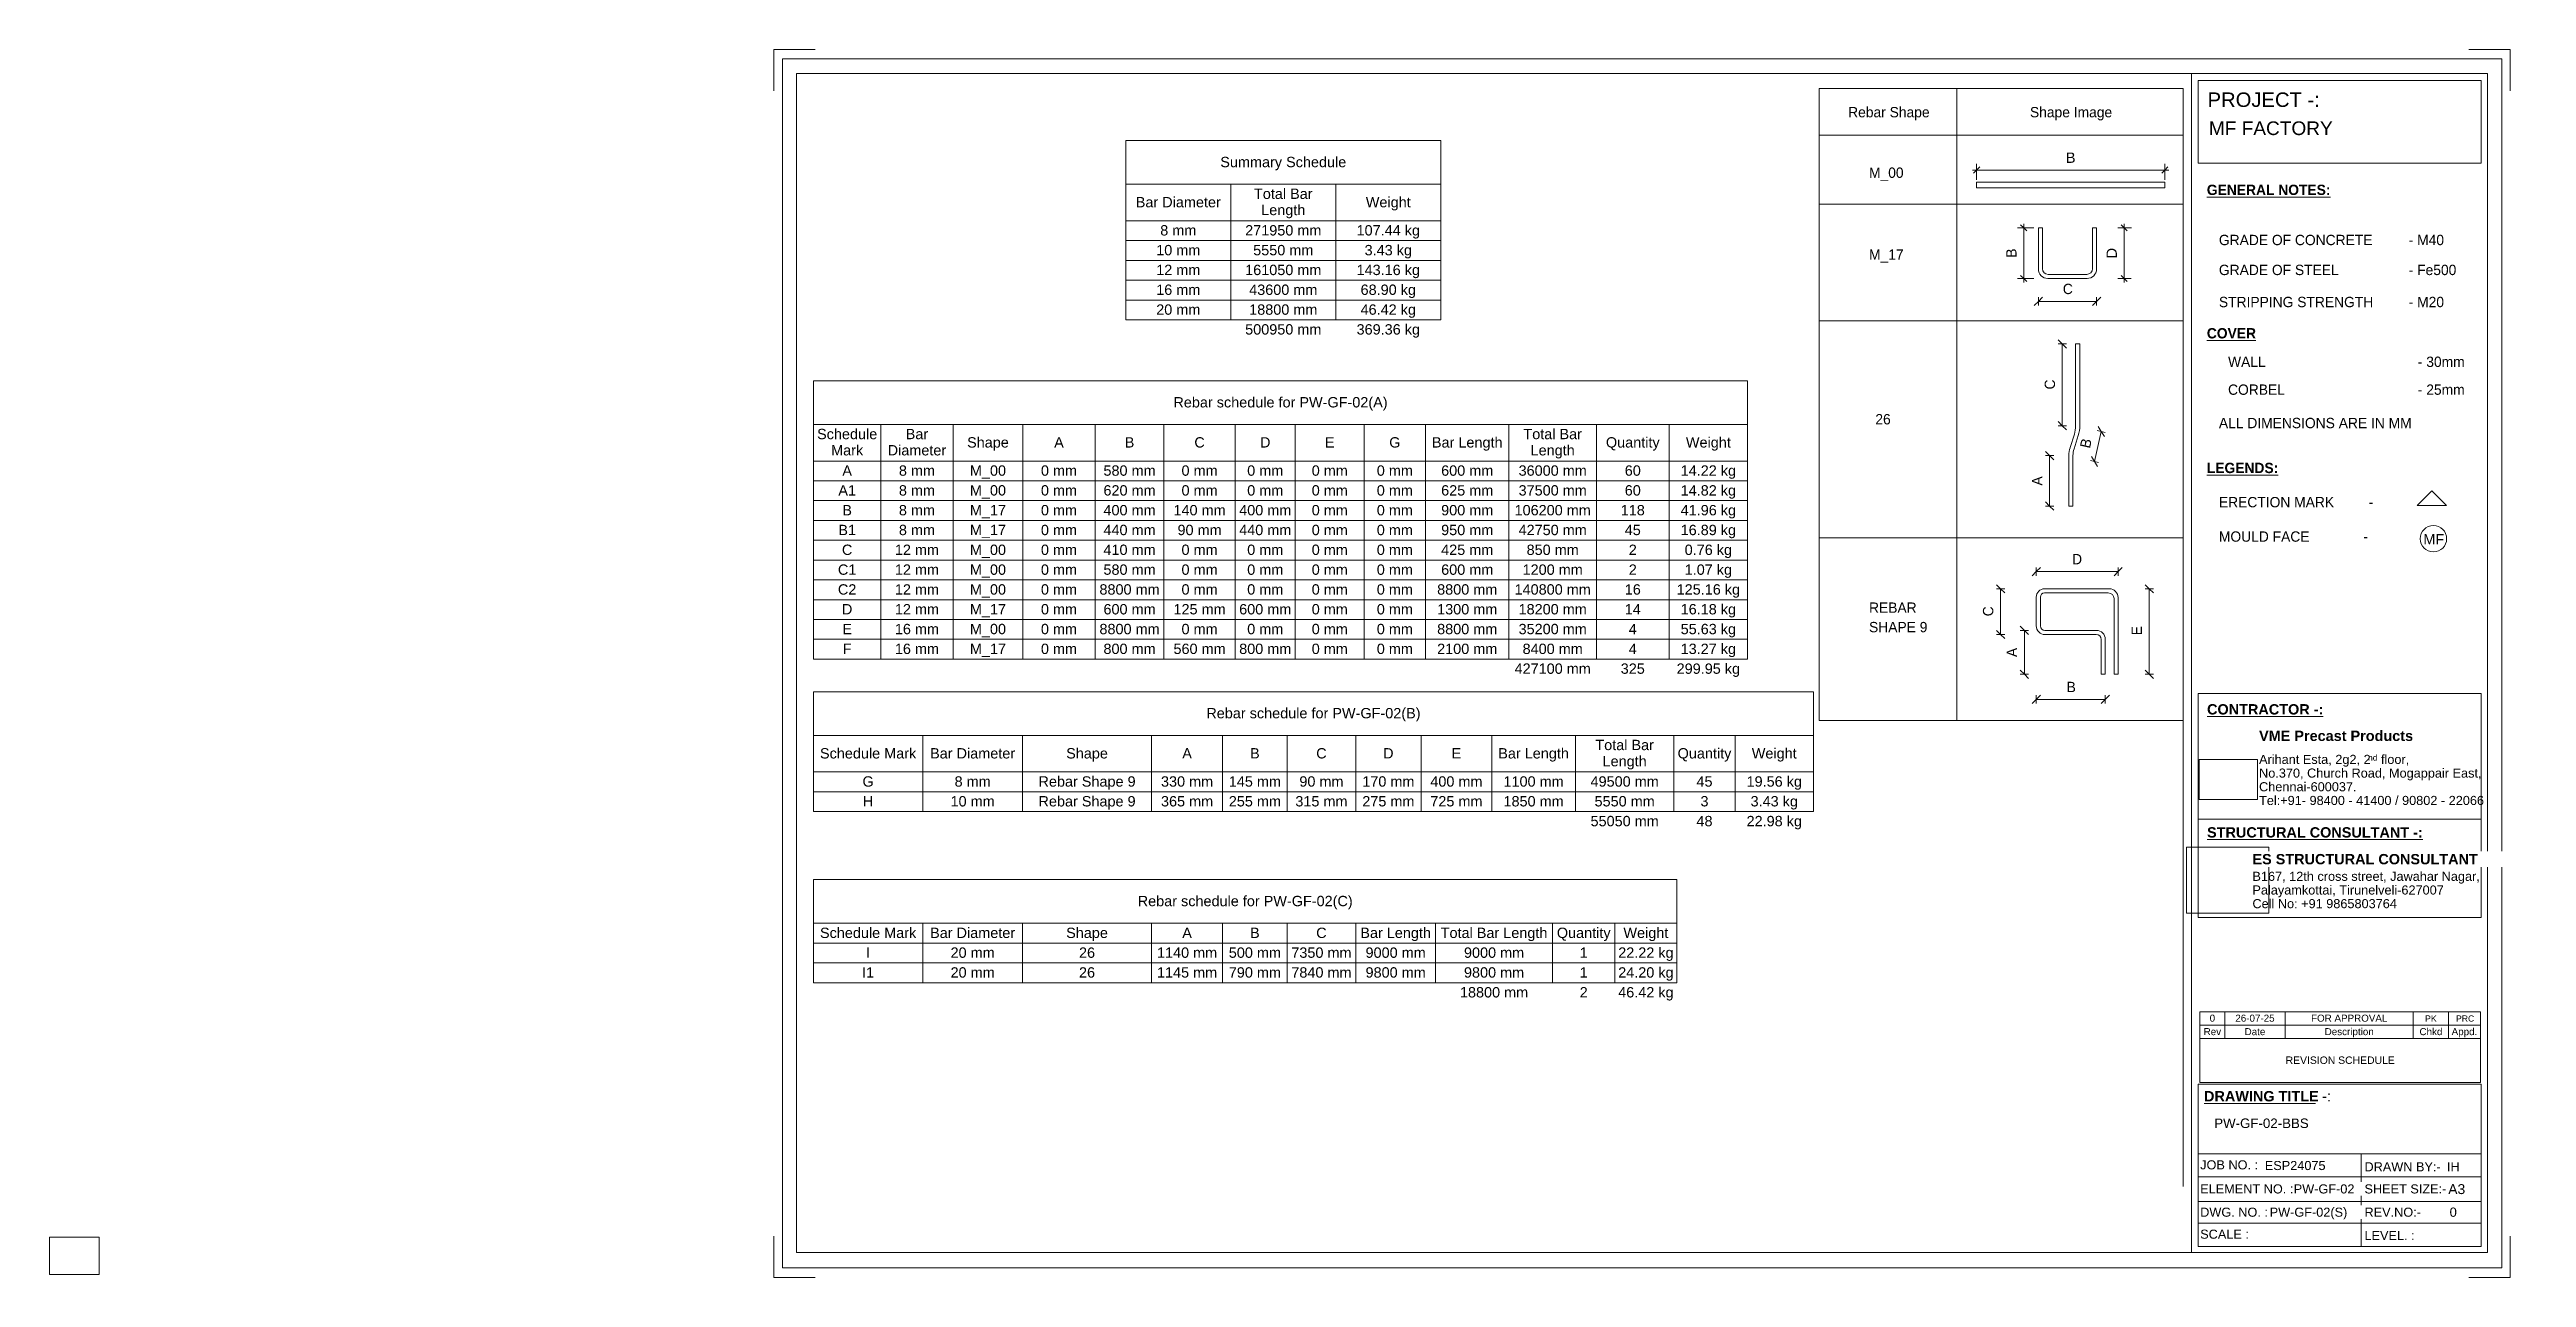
# Paper-space layout 'Layout1' of a CAD drawing. Header units: millimetres. Extents: x 0 to 599, y -1 to 296.
import ezdxf

# ---------------------------------------------------------------- set-up
doc = ezdxf.new("R2010")
doc.units = ezdxf.units.MM
for name, color, linetype, lineweight in [('A-ANNO-DIMS', 211, 'Continuous', 9), ('A-ANNO-DIMS-1', 211, 'Continuous', 9), ('A-DETL-MBND', 5, 'Continuous', 18), ('A-DETL-THIN', 151, 'Continuous', 18), ('G-ANNO-SCHD', 231, 'Continuous', 9), ('G-ANNO-TEXT', 231, 'Continuous', 9), ('G-ANNO-TTLB', 6, 'Continuous', 9), ('G-ANNO-TTLB-MEDM', 33, 'Continuous', 9), ('G-ANNO-TTLB-THIN', 151, 'Continuous', 9)]:
    doc.layers.add(name, color=color, linetype=linetype, lineweight=lineweight)
doc.styles.add('Arial', font='arial.ttf', dxfattribs={"height": 3.5})
doc.styles.add('Arial_1', font='arial.ttf', dxfattribs={"height": 2.2})
doc.styles.add('Arial_10', font='arial.ttf', dxfattribs={"height": 1.7})
doc.styles.add('Arial_2', font='arial.ttf', dxfattribs={"height": 2.4})
doc.styles.add('Arial_3', font='arial.ttf', dxfattribs={"height": 2.5})
doc.styles.add('Arial_4', font='arial.ttf', dxfattribs={"height": 1.42976})
doc.styles.add('Arial_5', font='arial.ttf', dxfattribs={"height": 2.25})
doc.styles.add('Arial_6', font='arial.ttf', dxfattribs={"height": 3.3})
doc.styles.add('Arial_7', font='arial.ttf', dxfattribs={"height": 2.3})
doc.styles.add('Arial_8', font='arial.ttf', dxfattribs={"height": 1.5})
doc.styles.add('Arial_9', font='arial.ttf', dxfattribs={"height": 1.8})
doc.styles.add('Arial_B', font='arialbd.ttf', dxfattribs={"height": 2.5})
doc.styles.add('Nirmala UI Semilight', font='NirmalaS.ttf', dxfattribs={"height": 2.5})
doc.styles.add('Nirmala UI Semilight_B', font='', dxfattribs={"height": 2.5})
doc.styles.get('Nirmala UI Semilight_B').set_extended_font_data('Nirmala UI Semilight', bold=True)
doc.dimstyles.new('Arrow_Filled_-_2_5_NI_UI', dxfattribs={"dimscale": 304.8, "dimtxt": 2.61841, "dimasz": 0.006562, "dimexe": 0.003281, "dimexo": 0.0625, "dimgap": 0.003281, "dimtad": 1, "dimdec": 0, "dimzin": 0, "dimdsep": 46, "dimtxsty": 'Nirmala UI Semilight', "dimblk1": 'OBLIQUE', "dimblk2": 'OBLIQUE', "dimsah": 1, "dimcen": 0.09, "dimazin": 0, "dimtfac": 1, "dimtdec": 4, "dimtix": 1, "dimtmove": 0, "dimatfit": 3, "dimfxl": 0.003281, "dimfxlon": 1, "dimtvp": 1, "dimtolj": 1, "dimtzin": 0, "dimarcsym": 2})
doc.dimstyles.new('Diagonal_-_2_5mm_Arial', dxfattribs={"dimscale": 304.8, "dimtxt": 2.550648, "dimasz": 0.004921, "dimexe": 0.004921, "dimexo": 0.0625, "dimgap": 0.003281, "dimtad": 1, "dimdec": 0, "dimzin": 0, "dimdsep": 46, "dimtxsty": 'Arial_3', "dimblk1": 'OBLIQUE', "dimblk2": 'OBLIQUE', "dimsah": 1, "dimcen": 0.09, "dimdle": 0.003281, "dimazin": 0, "dimtfac": 1, "dimtdec": 4, "dimtix": 1, "dimtmove": 0, "dimatfit": 3, "dimfxl": 0.007874, "dimfxlon": 1, "dimtvp": 1, "dimtolj": 1, "dimtzin": 0, "dimarcsym": 2})
doc.dimstyles.new('Diagonal_-_2_5mm_Arial_2', dxfattribs={"dimscale": 304.8, "dimtxt": 2.550648, "dimasz": 0.004921, "dimexe": 0.004921, "dimexo": 0.004921, "dimgap": 0.003281, "dimtad": 1, "dimdec": 0, "dimzin": 0, "dimdsep": 46, "dimtxsty": 'Arial_3', "dimblk1": 'OBLIQUE', "dimblk2": 'OBLIQUE', "dimsah": 1, "dimcen": 0.09, "dimdle": 0.003281, "dimazin": 0, "dimtfac": 1, "dimtdec": 4, "dimtix": 1, "dimtmove": 0, "dimatfit": 3, "dimfxl": 1, "dimtvp": 1, "dimtfill": 1, "dimtolj": 1, "dimtzin": 0, "dimarcsym": 2})
picture_1 = doc.add_image_def('image1.jpg', size_in_pixel=(996, 686))
picture_2 = doc.add_image_def('image2.jpg', size_in_pixel=(1600, 1280))

# ---------------------------------------------------------------- blocks, each defined once
blk = doc.blocks.new('ES-Landscape-A3 - ES-Landscape-A3-502445-PW-GF-02-BBS')
at = {"layer": 'G-ANNO-TTLB'}
for p, q in [((175.24, 296.27), (185.24, 296.27)), ((175.24, 296.27), (175.24, 286.27)), ((595.24, 296.27), (585.24, 296.27)), ((595.24, 296.27), (595.24, 286.27)), ((519.77, 140.54), (588.2, 140.54)), ((519.77, 86.33), (519.77, 140.54)), ((588.2, 86.33), (588.2, 140.54)), ((519.77, 110.14), (588.2, 110.14)), ((519.77, 6.78), (519.77, 46.03)), ((588.2, 6.78), (588.2, 46.03)), ((559.23, 29.2), (559.23, 6.78)), ((175.24, -0.73), (175.24, 9.27)), ((595.24, -0.73), (595.24, 9.27)), ((175.24, -0.73), (185.24, -0.73)), ((595.24, -0.73), (585.24, -0.73))]:
    blk.add_line(p, q, dxfattribs=at)
at = {"layer": 'G-ANNO-TTLB-MEDM'}
for p, q in [((180.73, 290.44), (180.73, 5.31)), ((180.73, 290.44), (589.79, 290.44)), ((518.17, 290.44), (518.17, 5.31)), ((519.77, 268.77), (519.77, 288.77)), ((519.77, 288.77), (588.2, 288.77)), ((588.2, 288.77), (588.2, 268.77)), ((589.79, 290.44), (589.79, 5.31)), ((588.2, 268.77), (519.77, 268.77)), ((519.77, 86.33), (588.2, 86.33)), ((519.77, 6.78), (588.2, 6.78)), ((180.73, 5.31), (589.79, 5.31))]:
    blk.add_line(p, q, dxfattribs=at)
at = {"layer": 'G-ANNO-TTLB-THIN'}
for p, q in [((177.29, 294.03), (177.29, 1.56)), ((593.23, 294.03), (177.29, 294.03)), ((593.23, 1.56), (593.23, 294.03)), ((519.77, 46.03), (588.2, 46.03)), ((519.77, 29.2), (588.2, 29.2)), ((519.77, 23.64), (588.2, 23.64)), ((519.77, 17.68), (588.2, 17.68)), ((519.77, 12.43), (588.2, 12.43)), ((177.29, 1.56), (593.23, 1.56))]:
    blk.add_line(p, q, dxfattribs=at)
at = {"layer": 'G-ANNO-TTLB', "char_height": 2.2, "attachment_point": 1, "style": 'Arial_1'}
for s, insert, width in [('No.370, Church Road, Mogappair East,', (534.5, 122.37), 63.4135), ('Tel:+91- 98400 - 41400 / 90802 - 22066 ', (534.5, 115.75), 65.2574), ('Chennai-600037.', (534.5, 119.06), 27.6582), ('Cell No: +91 9865803764', (532.9, 90.79), 41.0464), ('Palayamkottai, Tirunelveli-627007', (532.9, 94.09), 54.4346), ('JOB NO. :', (520.26, 27.61), 16.5949), ('DRAWN BY:-', (560, 27.14), 21.7257), ('ELEMENT NO. :', (520.26, 21.79), 26.5359), ('SHEET SIZE:-', (560, 21.79), 23.2489), ('DWG. NO. :', (520.26, 16.16), 19.481), ('REV.NO:-', (560, 16.16), 16.0338), ('SCALE :', (520.26, 10.84), 13.8692), ('LEVEL. :', (560, 10.53), 14.3502)]:
    blk.add_mtext(s, dxfattribs=dict(at, insert=insert, width=width))
at = {"layer": 'G-ANNO-TTLB'}
image = blk.add_image(picture_1, insert=(520, 114.84), size_in_units=(14.11, 9.72), dxfattribs=at)
image.dxf.flags = 7
image = blk.add_image(picture_2, insert=(516.95, 87.39), size_in_units=(19.92, 15.93), dxfattribs=at)
image.dxf.flags = 7
at = {"layer": 'G-ANNO-TTLB', "attachment_point": 1, "bg_fill": 3, "box_fill_scale": 1.25, "bg_fill_color": 256, "bg_fill_true_color": 13158600, "bg_fill_transparency": 0}
for s, insert, char_height, width, style in [('PROJECT -:', (522.05, 285.89), 3.5, 33.3502, 'Arial'), ('\\LCONTRACTOR -:', (521.92, 137.94), 2.5, 33.9114, 'Arial_B'), ('\\LSTRUCTURAL CONSULTANT -:', (521.92, 108.18), 2.5, 62.8523, 'Arial_B'), ('\\LDRAWING TITLE', (521.19, 44.36), 2.5, 33.4304, 'Arial_B'), ('A3', (580.27, 21.84), 2.4, 4.9705, 'Arial_2')]:
    blk.add_mtext(s, dxfattribs=dict(at, insert=insert, char_height=char_height, width=width, style=style))
at = {"layer": 'G-ANNO-TTLB', "char_height": 2.5, "attachment_point": 1, "style": 'Arial_B', "bg_fill": 3, "box_fill_scale": 1.25, "bg_fill_color": 256, "bg_fill_true_color": 13158600, "bg_fill_transparency": 0}
for s, insert, width in [('VME Precast Products', (534.5, 131.53), 45.135), ('ES STRUCTURAL CONSULTANT', (532.9, 101.7), 65.6582), ('\\fArial|b1|i0|c0|p34|; ', (548.78, 44.36), 1.2025)]:
    blk.add_mtext(s, dxfattribs=dict(at, insert=insert, width=width))
at = {"layer": 'G-ANNO-TTLB', "attachment_point": 1}
for s, insert, char_height, width, style in [('Arihant Esta, 2g2, 2', (534.5, 125.68), 2.2, 31.9873, 'Arial_1'), ('nd', (560.89, 125.72), 1.43, 2.7257, 'Arial_4'), (' floor,', (563.14, 125.68), 2.2, 9.1392, 'Arial_1'), ('B167, 12th cross street, Jawahar Nagar,', (532.9, 97.4), 2.2, 65.1772, 'Arial_1')]:
    blk.add_mtext(s, dxfattribs=dict(at, insert=insert, char_height=char_height, width=width, style=style))
at = {"layer": 'G-ANNO-TTLB', "insert": (549.77, 44.36), "char_height": 2.5, "width": 2.6456, "attachment_point": 1, "style": 'Arial_3', "bg_fill": 3, "box_fill_scale": 1.25, "bg_fill_color": 256, "bg_fill_true_color": 13158600, "bg_fill_transparency": 0}
blk.add_mtext('-:', dxfattribs=at)
blk = doc.blocks.new('DIMBLOCK1-PW-GF-02-BBS')
at = {"layer": 'A-ANNO-DIMS-1'}
for p, q in [((465.18, 267.13), (512.7, 267.13)), ((466.18, 267.13), (466.18, 268.63)), ((466.18, 267.13), (466.18, 264.73)), ((511.7, 267.13), (511.7, 268.63)), ((511.7, 267.13), (511.7, 264.73))]:
    blk.add_line(p, q, dxfattribs=at)
at = {"layer": 'A-ANNO-DIMS-1', "lineweight": 35}
for p, q in [((466.18, 267.13), (465.43, 266.38)), ((466.18, 267.13), (466.93, 267.88)), ((511.7, 267.13), (510.95, 266.38)), ((511.7, 267.13), (512.45, 267.88))]:
    blk.add_line(p, q, dxfattribs=at)
at = {"layer": 'A-ANNO-DIMS-1', "color": 0, "insert": (487.78, 271.37), "char_height": 2.5, "width": 2.7782, "attachment_point": 1, "line_spacing_factor": 0.941778, "style": 'Arial_3'}
blk.add_mtext('B', dxfattribs=at)
blk = doc.blocks.new('_Oblique')
at = {"color": 0, "linetype": 'ByBlock', "lineweight": -2}
blk.add_line((-0.5, -0.5), (0.5, 0.5), dxfattribs=at)
blk = doc.blocks.new('DIMBLOCK2-PW-GF-02-BBS')
at = {"layer": 'A-ANNO-DIMS-1'}
for p, q in [((477.58, 253.14), (476.08, 253.14)), ((477.58, 239.89), (477.58, 254.14)), ((477.58, 253.14), (479.98, 253.14)), ((477.58, 240.89), (476.08, 240.89)), ((477.58, 240.89), (479.98, 240.89))]:
    blk.add_line(p, q, dxfattribs=at)
at = {"layer": 'A-ANNO-DIMS-1', "lineweight": 35}
for p, q in [((477.58, 253.14), (476.83, 253.89)), ((477.58, 253.14), (478.33, 252.39)), ((477.58, 240.89), (476.83, 241.64)), ((477.58, 240.89), (478.33, 240.14))]:
    blk.add_line(p, q, dxfattribs=at)
at = {"layer": 'A-ANNO-DIMS-1', "color": 0, "insert": (473.34, 245.85), "char_height": 2.5, "width": 2.7782, "attachment_point": 1, "rotation": 90, "line_spacing_factor": 0.941778, "style": 'Arial_3'}
blk.add_mtext('B', dxfattribs=at)
blk = doc.blocks.new('DIMBLOCK3-PW-GF-02-BBS')
at = {"layer": 'A-ANNO-DIMS-1'}
for p, q in [((501.86, 253.14), (500.36, 253.14)), ((501.86, 254.14), (501.86, 239.89)), ((501.86, 253.14), (503.67, 253.14)), ((501.86, 240.89), (500.36, 240.89)), ((501.86, 240.89), (503.55, 240.89))]:
    blk.add_line(p, q, dxfattribs=at)
at = {"layer": 'A-ANNO-DIMS-1', "lineweight": 35}
for p, q in [((501.86, 253.14), (501.11, 253.89)), ((501.86, 253.14), (502.61, 252.39)), ((501.86, 240.89), (501.11, 241.64)), ((501.86, 240.89), (502.61, 240.14))]:
    blk.add_line(p, q, dxfattribs=at)
at = {"layer": 'A-ANNO-DIMS-1', "color": 0, "insert": (497.61, 245.76), "char_height": 2.5, "width": 3.0137, "attachment_point": 1, "rotation": 90, "line_spacing_factor": 0.941778, "style": 'Arial_3', "bg_fill": 3, "box_fill_scale": 1.25, "bg_fill_color": 256, "bg_fill_true_color": 13158600, "bg_fill_transparency": 0}
blk.add_mtext('D', dxfattribs=at)
blk = doc.blocks.new('DIMBLOCK4-PW-GF-02-BBS')
at = {"layer": 'A-ANNO-DIMS-1'}
for p, q in [((483.82, 198.05), (482.82, 199.05)), ((483.82, 198.05), (482.82, 198.05)), ((483.82, 185.84), (483.82, 198.05)), ((483.82, 198.05), (484.82, 197.05)), ((483.82, 198.05), (484.82, 198.05)), ((483.82, 185.84), (482.82, 186.84)), ((483.82, 185.84), (482.82, 185.84)), ((483.82, 185.84), (484.82, 184.84)), ((483.82, 185.84), (484.82, 185.84))]:
    blk.add_line(p, q, dxfattribs=at)
at = {"layer": 'A-ANNO-DIMS-1', "color": 0, "insert": (479.56, 190.81), "char_height": 2.5, "width": 2.7422, "attachment_point": 1, "rotation": 90, "line_spacing_factor": 1.142579, "style": 'Nirmala UI Semilight'}
blk.add_mtext('A', dxfattribs=at)
blk = doc.blocks.new('DIMBLOCK5-PW-GF-02-BBS')
at = {"layer": 'A-ANNO-DIMS-1'}
for p, q in [((494.69, 196.65), (496.33, 203.87)), ((496.33, 203.87), (495.35, 204.09)), ((496.33, 203.87), (495.58, 205.06)), ((496.33, 203.87), (497.08, 202.67)), ((496.33, 203.87), (497.31, 203.65)), ((494.69, 196.65), (493.94, 197.84)), ((494.69, 196.65), (493.72, 196.87)), ((494.69, 196.65), (495.45, 195.45)), ((494.69, 196.65), (495.67, 196.43))]:
    blk.add_line(p, q, dxfattribs=at)
at = {"layer": 'A-ANNO-DIMS-1', "color": 0, "insert": (491.13, 200.22), "char_height": 2.5, "width": 2.3994, "attachment_point": 1, "rotation": 77.23618, "line_spacing_factor": 1.142579, "style": 'Nirmala UI Semilight'}
blk.add_mtext('B', dxfattribs=at)
blk = doc.blocks.new('DIMBLOCK6-PW-GF-02-BBS')
at = {"layer": 'A-ANNO-DIMS-1'}
for p, q in [((486.9, 225.06), (485.9, 226.06)), ((486.9, 225.06), (485.9, 225.06)), ((486.9, 205.27), (486.9, 225.06)), ((486.9, 225.06), (487.9, 224.06)), ((486.9, 225.06), (487.9, 225.06)), ((486.9, 205.27), (485.9, 206.27)), ((486.9, 205.27), (485.9, 205.27)), ((486.9, 205.27), (487.9, 204.27)), ((486.9, 205.27), (487.9, 205.27))]:
    blk.add_line(p, q, dxfattribs=at)
at = {"layer": 'A-ANNO-DIMS-1', "color": 0, "insert": (482.64, 214.05), "char_height": 2.5, "width": 2.6851, "attachment_point": 1, "rotation": 90, "line_spacing_factor": 1.142579, "style": 'Nirmala UI Semilight'}
blk.add_mtext('C', dxfattribs=at)
blk = doc.blocks.new('DIMBLOCK7-PW-GF-02-BBS')
at = {"layer": 'A-ANNO-DIMS-1'}
for p, q in [((481.11, 235.36), (480.11, 234.36)), ((481.11, 235.36), (482.11, 236.36)), ((481.11, 235.36), (481.11, 236.36)), ((481.11, 235.36), (495.2, 235.36)), ((481.11, 235.36), (481.11, 234.36)), ((495.2, 235.36), (494.2, 234.36)), ((495.2, 235.36), (496.2, 236.36)), ((495.2, 235.36), (495.2, 236.36)), ((495.2, 235.36), (495.2, 234.36))]:
    blk.add_line(p, q, dxfattribs=at)
at = {"layer": 'A-ANNO-DIMS-1', "color": 0, "insert": (487.03, 239.62), "char_height": 2.5, "width": 2.6851, "attachment_point": 1, "line_spacing_factor": 1.142579, "style": 'Nirmala UI Semilight'}
blk.add_mtext('C', dxfattribs=at)
blk = doc.blocks.new('DIMBLOCK8-PW-GF-02-BBS')
at = {"layer": 'A-ANNO-DIMS-1'}
for p, q in [((480.6, 139.08), (479.6, 138.08)), ((480.6, 139.08), (481.6, 140.08)), ((480.6, 139.08), (480.6, 140.08)), ((480.6, 139.08), (497.29, 139.08)), ((480.6, 139.08), (480.6, 138.08)), ((497.29, 139.08), (496.29, 138.08)), ((497.29, 139.08), (498.29, 140.08)), ((497.29, 139.08), (497.29, 140.08)), ((497.29, 139.08), (497.29, 138.08))]:
    blk.add_line(p, q, dxfattribs=at)
at = {"layer": 'A-ANNO-DIMS-1', "color": 0, "insert": (487.95, 143.34), "char_height": 2.5, "width": 2.3994, "attachment_point": 1, "line_spacing_factor": 1.142579, "style": 'Nirmala UI Semilight'}
blk.add_mtext('B', dxfattribs=at)
blk = doc.blocks.new('DIMBLOCK9-PW-GF-02-BBS')
at = {"layer": 'A-ANNO-DIMS-1'}
for p, q in [((477.74, 155.78), (476.74, 156.78)), ((477.74, 155.78), (476.74, 155.78)), ((477.74, 145.16), (477.74, 155.78)), ((477.74, 155.78), (478.74, 154.78)), ((477.74, 155.78), (478.74, 155.78)), ((477.74, 145.16), (476.74, 146.16)), ((477.74, 145.16), (476.74, 145.16)), ((477.74, 145.16), (478.74, 144.16)), ((477.74, 145.16), (478.74, 145.16))]:
    blk.add_line(p, q, dxfattribs=at)
at = {"layer": 'A-ANNO-DIMS-1', "color": 0, "insert": (473.47, 149.33), "char_height": 2.5, "width": 2.7422, "attachment_point": 1, "rotation": 90, "line_spacing_factor": 1.142579, "style": 'Nirmala UI Semilight'}
blk.add_mtext('A', dxfattribs=at)
blk = doc.blocks.new('DIMBLOCK10-PW-GF-02-BBS')
at = {"layer": 'A-ANNO-DIMS-1'}
for p, q in [((471.98, 165.84), (470.98, 166.84)), ((471.98, 165.84), (470.98, 165.84)), ((471.98, 154.78), (471.98, 165.84)), ((471.98, 165.84), (472.98, 164.84)), ((471.98, 165.84), (472.98, 165.84)), ((471.98, 154.78), (470.98, 155.78)), ((471.98, 154.78), (470.98, 154.78)), ((471.98, 154.78), (472.98, 153.78)), ((471.98, 154.78), (472.98, 154.78))]:
    blk.add_line(p, q, dxfattribs=at)
at = {"layer": 'A-ANNO-DIMS-1', "color": 0, "insert": (467.71, 159.19), "char_height": 2.5, "width": 2.6851, "attachment_point": 1, "rotation": 90, "line_spacing_factor": 1.142579, "style": 'Nirmala UI Semilight'}
blk.add_mtext('C', dxfattribs=at)
blk = doc.blocks.new('DIMBLOCK11-PW-GF-02-BBS')
at = {"layer": 'A-ANNO-DIMS-1'}
for p, q in [((480.6, 170), (479.6, 169)), ((480.6, 170), (481.6, 171)), ((480.6, 170), (480.6, 171)), ((480.6, 170), (500.41, 170)), ((480.6, 170), (480.6, 169)), ((500.41, 170), (499.41, 169)), ((500.41, 170), (501.41, 171)), ((500.41, 170), (500.41, 171)), ((500.41, 170), (500.41, 169))]:
    blk.add_line(p, q, dxfattribs=at)
at = {"layer": 'A-ANNO-DIMS-1', "color": 0, "insert": (489.27, 174.26), "char_height": 2.5, "width": 2.9707, "attachment_point": 1, "line_spacing_factor": 1.142579, "style": 'Nirmala UI Semilight'}
blk.add_mtext('D', dxfattribs=at)
blk = doc.blocks.new('DIMBLOCK12-PW-GF-02-BBS')
at = {"layer": 'A-ANNO-DIMS-1'}
for p, q in [((507.93, 165.84), (506.93, 166.84)), ((507.93, 165.84), (506.93, 165.84)), ((507.93, 145.16), (507.93, 165.84)), ((507.93, 165.84), (508.93, 164.84)), ((507.93, 165.84), (508.93, 165.84)), ((507.93, 145.16), (506.93, 146.16)), ((507.93, 145.16), (506.93, 145.16)), ((507.93, 145.16), (508.93, 144.16)), ((507.93, 145.16), (508.93, 145.16))]:
    blk.add_line(p, q, dxfattribs=at)
at = {"layer": 'A-ANNO-DIMS-1', "color": 0, "insert": (503.67, 154.6), "char_height": 2.5, "width": 2.1709, "attachment_point": 1, "rotation": 90, "line_spacing_factor": 1.142579, "style": 'Nirmala UI Semilight'}
blk.add_mtext('E', dxfattribs=at)

psp = doc.layouts.get("Layout1")

# ---------------------------------------------------------------- linework, layer by layer
at = {"layer": 'A-DETL-MBND'}
for p, q in [((428.05, 275.56), (516.15, 275.56)), ((466.18, 264.16), (511.7, 264.16)), ((466.18, 264.16), (466.18, 262.86)), ((511.7, 264.16), (511.7, 262.86)), ((466.18, 262.86), (511.7, 262.86))]:
    psp.add_line(p, q, dxfattribs=at)
at = {"layer": 'A-DETL-THIN'}
for p, q in [((428.05, 286.89), (516.15, 286.89)), ((428.05, 286.89), (428.05, 133.97)), ((461.35, 286.89), (461.35, 133.97)), ((516.15, 286.89), (516.15, 21.31)), ((428.05, 258.91), (516.15, 258.91)), ((481.11, 243.2), (481.11, 253.14)), ((481.11, 253.14), (482.11, 253.14)), ((482.11, 253.14), (482.11, 243.26)), ((494.2, 253.14), (494.2, 243.26)), ((495.2, 253.14), (494.2, 253.14)), ((495.2, 243.2), (495.2, 253.14)), ((492.88, 240.89), (483.42, 240.89)), ((483.48, 241.89), (492.82, 241.89)), ((428.05, 230.64), (516.15, 230.64)), ((490.13, 205.27), (490.13, 225.06)), ((490.13, 225.06), (491.13, 225.06)), ((491.13, 225.06), (491.13, 205.27)), ((488.49, 185.84), (488.49, 198.05)), ((488.79, 199.98), (489.82, 203.25)), ((489.49, 198.05), (489.49, 185.84)), ((490.77, 202.95), (489.74, 199.68)), ((488.49, 185.84), (489.49, 185.84)), ((576.32, 189.51), (572.78, 185.98)), ((572.78, 185.98), (579.86, 185.98)), ((579.86, 185.98), (576.32, 189.51)), ((428.05, 178.14), (516.15, 178.14)), ((480.6, 156.87), (480.6, 163.83)), ((481.6, 156.85), (481.6, 163.82)), ((482.62, 165.84), (498.28, 165.84)), ((482.62, 164.84), (498.03, 164.84)), ((499.41, 163.47), (499.41, 145.16)), ((500.41, 163.71), (500.41, 145.16)), ((495.16, 155.78), (482.67, 155.78)), ((495.11, 154.78), (482.69, 154.78)), ((496.29, 145.16), (496.29, 153.6)), ((497.29, 145.16), (497.29, 153.65)), ((496.29, 145.16), (497.29, 145.16)), ((499.41, 145.16), (500.41, 145.16)), ((428.05, 133.97), (516.15, 133.97))]:
    psp.add_line(p, q, dxfattribs=at)
psp.add_circle((576.67, 177.96), 3.2, dxfattribs=at)
for centre, radius, start, end in [((483.42, 243.2), 2.31, 180, 270), ((483.48, 243.26), 1.38, 180, 270), ((492.82, 243.26), 1.38, 270, 0), ((492.88, 243.2), 2.31, 270, 0), ((483.38, 205.27), 6.75, 342.52997, 360), ((483.38, 205.27), 7.75, 342.52997, 0), ((494.91, 198.05), 6.42, 162.52997, 180), ((494.91, 198.05), 5.42, 162.52997, 180), ((482.62, 163.83), 2.02, 90, 180), ((482.62, 163.82), 1.02, 90, 180), ((498.03, 163.47), 1.38, 0, 90), ((498.28, 163.71), 2.13, 360, 90), ((482.69, 156.87), 2.09, 180, 270), ((482.67, 156.85), 1.07, 180, 270), ((495.11, 153.6), 1.18, 0, 90), ((495.16, 153.65), 2.13, 0, 90)]:
    psp.add_arc(centre, radius, start, end, dxfattribs=at)

# ---------------------------------------------------------------- viewports
at = {"layer": '0'}
psp.add_viewport(center=(6, 4.5), size=(12, 9), view_center_point=(6, 4.5), view_height=12, dxfattribs=at)

# ---------------------------------------------------------------- next in the draw order: block references
at = {"layer": 'G-ANNO-TTLB'}
psp.add_blockref('ES-Landscape-A3 - ES-Landscape-A3-502445-PW-GF-02-BBS', (0, 0), dxfattribs=at)

# ---------------------------------------------------------------- next in the draw order: linework, layer by layer
at = {"layer": 'A-DETL-THIN', "lineweight": 9}
for p, q in [((260.35, 274.27), (260.35, 263.69)), ((336.55, 274.27), (260.35, 274.27)), ((336.55, 263.69), (336.55, 274.27)), ((260.35, 263.69), (260.35, 254.86)), ((260.35, 263.69), (336.55, 263.69)), ((285.75, 263.69), (285.75, 254.86)), ((311.15, 263.69), (311.15, 254.86)), ((336.55, 263.69), (336.55, 254.86)), ((285.75, 254.86), (260.35, 254.86)), ((260.35, 254.86), (260.35, 250.06)), ((311.15, 254.86), (285.75, 254.86)), ((285.75, 254.86), (285.75, 250.06)), ((336.55, 254.86), (311.15, 254.86)), ((311.15, 254.86), (311.15, 250.06)), ((336.55, 254.86), (336.55, 250.06)), ((285.75, 250.06), (260.35, 250.06)), ((260.35, 250.06), (260.35, 245.27)), ((311.15, 250.06), (285.75, 250.06)), ((285.75, 250.06), (285.75, 245.27)), ((336.55, 250.06), (311.15, 250.06)), ((311.15, 250.06), (311.15, 245.27)), ((336.55, 250.06), (336.55, 245.27)), ((285.75, 245.27), (260.35, 245.27)), ((260.35, 245.27), (260.35, 240.48)), ((285.75, 240.48), (260.35, 240.48)), ((260.35, 240.48), (260.35, 235.69)), ((311.15, 245.27), (285.75, 245.27)), ((285.75, 245.27), (285.75, 240.48)), ((311.15, 240.48), (285.75, 240.48)), ((285.75, 240.48), (285.75, 235.69)), ((336.55, 245.27), (311.15, 245.27)), ((311.15, 245.27), (311.15, 240.48)), ((336.55, 240.48), (311.15, 240.48)), ((311.15, 240.48), (311.15, 235.69)), ((336.55, 245.27), (336.55, 240.48)), ((336.55, 240.48), (336.55, 235.69)), ((285.75, 235.69), (260.35, 235.69)), ((260.35, 235.69), (260.35, 230.9)), ((311.15, 235.69), (285.75, 235.69)), ((285.75, 235.69), (285.75, 230.9)), ((336.55, 235.69), (311.15, 235.69)), ((311.15, 235.69), (311.15, 230.9)), ((336.55, 235.69), (336.55, 230.9)), ((285.75, 230.9), (260.35, 230.9)), ((311.15, 230.9), (285.75, 230.9)), ((336.55, 230.9), (311.15, 230.9)), ((184.81, 216.16), (184.81, 205.58)), ((410.75, 216.16), (184.81, 216.16)), ((410.75, 205.58), (410.75, 216.16)), ((184.81, 205.58), (184.81, 196.75)), ((184.81, 205.58), (410.75, 205.58)), ((201.09, 205.58), (201.09, 196.75)), ((218.56, 205.58), (218.56, 196.75)), ((235.46, 205.58), (235.46, 196.75)), ((252.92, 205.58), (252.92, 196.75)), ((269.59, 205.58), (269.59, 196.75)), ((286.81, 205.58), (286.81, 196.75)), ((301.36, 205.58), (301.36, 196.75)), ((318.03, 205.58), (318.03, 196.75)), ((332.85, 205.58), (332.85, 196.75)), ((353.05, 205.58), (353.05, 196.75)), ((374.19, 205.58), (374.19, 196.75)), ((391.81, 205.58), (391.81, 196.75)), ((410.75, 205.58), (410.75, 196.75)), ((201.09, 196.75), (184.81, 196.75)), ((184.81, 196.75), (184.81, 191.96)), ((201.09, 191.96), (184.81, 191.96)), ((184.81, 191.96), (184.81, 187.16)), ((218.56, 196.75), (201.09, 196.75)), ((201.09, 196.75), (201.09, 191.96)), ((218.56, 191.96), (201.09, 191.96)), ((201.09, 191.96), (201.09, 187.16)), ((235.46, 196.75), (218.56, 196.75)), ((218.56, 196.75), (218.56, 191.96)), ((235.46, 191.96), (218.56, 191.96)), ((218.56, 191.96), (218.56, 187.16)), ((252.92, 196.75), (235.46, 196.75)), ((235.46, 196.75), (235.46, 191.96)), ((252.92, 191.96), (235.46, 191.96)), ((235.46, 191.96), (235.46, 187.16)), ((269.59, 196.75), (252.92, 196.75)), ((252.92, 196.75), (252.92, 191.96)), ((269.59, 191.96), (252.92, 191.96)), ((252.92, 191.96), (252.92, 187.16)), ((286.81, 196.75), (269.59, 196.75)), ((269.59, 196.75), (269.59, 191.96)), ((286.81, 191.96), (269.59, 191.96)), ((269.59, 191.96), (269.59, 187.16)), ((301.36, 196.75), (286.81, 196.75)), ((286.81, 196.75), (286.81, 191.96)), ((301.36, 191.96), (286.81, 191.96)), ((286.81, 191.96), (286.81, 187.16)), ((318.03, 196.75), (301.36, 196.75)), ((301.36, 196.75), (301.36, 191.96)), ((318.03, 191.96), (301.36, 191.96)), ((301.36, 191.96), (301.36, 187.16)), ((332.85, 196.75), (318.03, 196.75)), ((318.03, 196.75), (318.03, 191.96)), ((332.85, 191.96), (318.03, 191.96)), ((318.03, 191.96), (318.03, 187.16)), ((353.05, 196.75), (332.85, 196.75)), ((332.85, 196.75), (332.85, 191.96)), ((353.05, 191.96), (332.85, 191.96)), ((332.85, 191.96), (332.85, 187.16)), ((374.19, 196.75), (353.05, 196.75)), ((353.05, 196.75), (353.05, 191.96)), ((374.19, 191.96), (353.05, 191.96)), ((353.05, 191.96), (353.05, 187.16)), ((391.81, 196.75), (374.19, 196.75)), ((374.19, 196.75), (374.19, 191.96)), ((391.81, 191.96), (374.19, 191.96)), ((374.19, 191.96), (374.19, 187.16)), ((410.75, 196.75), (391.81, 196.75)), ((391.81, 196.75), (391.81, 191.96)), ((410.75, 191.96), (391.81, 191.96)), ((391.81, 191.96), (391.81, 187.16)), ((410.75, 196.75), (410.75, 191.96)), ((410.75, 191.96), (410.75, 187.16)), ((201.09, 187.16), (184.81, 187.16)), ((184.81, 187.16), (184.81, 182.37)), ((218.56, 187.16), (201.09, 187.16)), ((201.09, 187.16), (201.09, 182.37)), ((235.46, 187.16), (218.56, 187.16)), ((218.56, 187.16), (218.56, 182.37)), ((252.92, 187.16), (235.46, 187.16)), ((235.46, 187.16), (235.46, 182.37)), ((269.59, 187.16), (252.92, 187.16)), ((252.92, 187.16), (252.92, 182.37)), ((286.81, 187.16), (269.59, 187.16)), ((269.59, 187.16), (269.59, 182.37)), ((301.36, 187.16), (286.81, 187.16)), ((286.81, 187.16), (286.81, 182.37)), ((318.03, 187.16), (301.36, 187.16)), ((301.36, 187.16), (301.36, 182.37)), ((332.85, 187.16), (318.03, 187.16)), ((318.03, 187.16), (318.03, 182.37)), ((353.05, 187.16), (332.85, 187.16)), ((332.85, 187.16), (332.85, 182.37)), ((374.19, 187.16), (353.05, 187.16)), ((353.05, 187.16), (353.05, 182.37)), ((391.81, 187.16), (374.19, 187.16)), ((374.19, 187.16), (374.19, 182.37)), ((410.75, 187.16), (391.81, 187.16)), ((391.81, 187.16), (391.81, 182.37)), ((410.75, 187.16), (410.75, 182.37)), ((201.09, 182.37), (184.81, 182.37)), ((184.81, 182.37), (184.81, 177.58)), ((218.56, 182.37), (201.09, 182.37)), ((201.09, 182.37), (201.09, 177.58)), ((235.46, 182.37), (218.56, 182.37)), ((218.56, 182.37), (218.56, 177.58)), ((252.92, 182.37), (235.46, 182.37)), ((235.46, 182.37), (235.46, 177.58)), ((269.59, 182.37), (252.92, 182.37)), ((252.92, 182.37), (252.92, 177.58)), ((286.81, 182.37), (269.59, 182.37)), ((269.59, 182.37), (269.59, 177.58)), ((301.36, 182.37), (286.81, 182.37)), ((286.81, 182.37), (286.81, 177.58)), ((318.03, 182.37), (301.36, 182.37)), ((301.36, 182.37), (301.36, 177.58)), ((332.85, 182.37), (318.03, 182.37)), ((318.03, 182.37), (318.03, 177.58)), ((353.05, 182.37), (332.85, 182.37)), ((332.85, 182.37), (332.85, 177.58)), ((374.19, 182.37), (353.05, 182.37)), ((353.05, 182.37), (353.05, 177.58)), ((391.81, 182.37), (374.19, 182.37)), ((374.19, 182.37), (374.19, 177.58)), ((410.75, 182.37), (391.81, 182.37)), ((391.81, 182.37), (391.81, 177.58)), ((410.75, 182.37), (410.75, 177.58)), ((201.09, 177.58), (184.81, 177.58)), ((184.81, 177.58), (184.81, 172.79)), ((218.56, 177.58), (201.09, 177.58)), ((201.09, 177.58), (201.09, 172.79)), ((235.46, 177.58), (218.56, 177.58)), ((218.56, 177.58), (218.56, 172.79)), ((252.92, 177.58), (235.46, 177.58)), ((235.46, 177.58), (235.46, 172.79)), ((269.59, 177.58), (252.92, 177.58)), ((252.92, 177.58), (252.92, 172.79)), ((286.81, 177.58), (269.59, 177.58)), ((269.59, 177.58), (269.59, 172.79)), ((301.36, 177.58), (286.81, 177.58)), ((286.81, 177.58), (286.81, 172.79)), ((318.03, 177.58), (301.36, 177.58)), ((301.36, 177.58), (301.36, 172.79)), ((332.85, 177.58), (318.03, 177.58)), ((318.03, 177.58), (318.03, 172.79)), ((353.05, 177.58), (332.85, 177.58)), ((332.85, 177.58), (332.85, 172.79)), ((374.19, 177.58), (353.05, 177.58)), ((353.05, 177.58), (353.05, 172.79)), ((391.81, 177.58), (374.19, 177.58)), ((374.19, 177.58), (374.19, 172.79)), ((410.75, 177.58), (391.81, 177.58)), ((391.81, 177.58), (391.81, 172.79)), ((410.75, 177.58), (410.75, 172.79)), ((201.09, 172.79), (184.81, 172.79)), ((184.81, 172.79), (184.81, 168)), ((201.09, 168), (184.81, 168)), ((184.81, 168), (184.81, 163.2)), ((218.56, 172.79), (201.09, 172.79)), ((201.09, 172.79), (201.09, 168)), ((218.56, 168), (201.09, 168)), ((201.09, 168), (201.09, 163.2)), ((235.46, 172.79), (218.56, 172.79)), ((218.56, 172.79), (218.56, 168)), ((235.46, 168), (218.56, 168)), ((218.56, 168), (218.56, 163.2)), ((252.92, 172.79), (235.46, 172.79)), ((235.46, 172.79), (235.46, 168)), ((252.92, 168), (235.46, 168)), ((235.46, 168), (235.46, 163.2)), ((269.59, 172.79), (252.92, 172.79)), ((252.92, 172.79), (252.92, 168)), ((269.59, 168), (252.92, 168)), ((252.92, 168), (252.92, 163.2)), ((286.81, 172.79), (269.59, 172.79)), ((269.59, 172.79), (269.59, 168)), ((286.81, 168), (269.59, 168)), ((269.59, 168), (269.59, 163.2)), ((301.36, 172.79), (286.81, 172.79)), ((286.81, 172.79), (286.81, 168)), ((301.36, 168), (286.81, 168)), ((286.81, 168), (286.81, 163.2)), ((318.03, 172.79), (301.36, 172.79)), ((301.36, 172.79), (301.36, 168)), ((318.03, 168), (301.36, 168)), ((301.36, 168), (301.36, 163.2)), ((332.85, 172.79), (318.03, 172.79)), ((318.03, 172.79), (318.03, 168)), ((332.85, 168), (318.03, 168)), ((318.03, 168), (318.03, 163.2)), ((353.05, 172.79), (332.85, 172.79)), ((332.85, 172.79), (332.85, 168)), ((353.05, 168), (332.85, 168)), ((332.85, 168), (332.85, 163.2)), ((374.19, 172.79), (353.05, 172.79)), ((353.05, 172.79), (353.05, 168)), ((374.19, 168), (353.05, 168)), ((353.05, 168), (353.05, 163.2)), ((391.81, 172.79), (374.19, 172.79)), ((374.19, 172.79), (374.19, 168)), ((391.81, 168), (374.19, 168)), ((374.19, 168), (374.19, 163.2)), ((410.75, 172.79), (391.81, 172.79)), ((391.81, 172.79), (391.81, 168)), ((410.75, 168), (391.81, 168)), ((391.81, 168), (391.81, 163.2)), ((410.75, 172.79), (410.75, 168)), ((410.75, 168), (410.75, 163.2)), ((201.09, 163.2), (184.81, 163.2)), ((184.81, 163.2), (184.81, 158.41)), ((218.56, 163.2), (201.09, 163.2)), ((201.09, 163.2), (201.09, 158.41)), ((235.46, 163.2), (218.56, 163.2)), ((218.56, 163.2), (218.56, 158.41)), ((252.92, 163.2), (235.46, 163.2)), ((235.46, 163.2), (235.46, 158.41)), ((269.59, 163.2), (252.92, 163.2)), ((252.92, 163.2), (252.92, 158.41)), ((286.81, 163.2), (269.59, 163.2)), ((269.59, 163.2), (269.59, 158.41)), ((301.36, 163.2), (286.81, 163.2)), ((286.81, 163.2), (286.81, 158.41)), ((318.03, 163.2), (301.36, 163.2)), ((301.36, 163.2), (301.36, 158.41)), ((332.85, 163.2), (318.03, 163.2)), ((318.03, 163.2), (318.03, 158.41)), ((353.05, 163.2), (332.85, 163.2)), ((332.85, 163.2), (332.85, 158.41)), ((374.19, 163.2), (353.05, 163.2)), ((353.05, 163.2), (353.05, 158.41)), ((391.81, 163.2), (374.19, 163.2)), ((374.19, 163.2), (374.19, 158.41)), ((410.75, 163.2), (391.81, 163.2)), ((391.81, 163.2), (391.81, 158.41)), ((410.75, 163.2), (410.75, 158.41)), ((201.09, 158.41), (184.81, 158.41)), ((184.81, 158.41), (184.81, 153.62)), ((218.56, 158.41), (201.09, 158.41)), ((201.09, 158.41), (201.09, 153.62)), ((235.46, 158.41), (218.56, 158.41)), ((218.56, 158.41), (218.56, 153.62)), ((252.92, 158.41), (235.46, 158.41)), ((235.46, 158.41), (235.46, 153.62)), ((269.59, 158.41), (252.92, 158.41)), ((252.92, 158.41), (252.92, 153.62)), ((286.81, 158.41), (269.59, 158.41)), ((269.59, 158.41), (269.59, 153.62)), ((301.36, 158.41), (286.81, 158.41)), ((286.81, 158.41), (286.81, 153.62)), ((318.03, 158.41), (301.36, 158.41)), ((301.36, 158.41), (301.36, 153.62)), ((332.85, 158.41), (318.03, 158.41)), ((318.03, 158.41), (318.03, 153.62)), ((353.05, 158.41), (332.85, 158.41)), ((332.85, 158.41), (332.85, 153.62)), ((374.19, 158.41), (353.05, 158.41)), ((353.05, 158.41), (353.05, 153.62)), ((391.81, 158.41), (374.19, 158.41)), ((374.19, 158.41), (374.19, 153.62)), ((410.75, 158.41), (391.81, 158.41)), ((391.81, 158.41), (391.81, 153.62)), ((410.75, 158.41), (410.75, 153.62)), ((201.09, 153.62), (184.81, 153.62)), ((184.81, 153.62), (184.81, 148.83)), ((218.56, 153.62), (201.09, 153.62)), ((201.09, 153.62), (201.09, 148.83)), ((235.46, 153.62), (218.56, 153.62)), ((218.56, 153.62), (218.56, 148.83)), ((252.92, 153.62), (235.46, 153.62)), ((235.46, 153.62), (235.46, 148.83)), ((269.59, 153.62), (252.92, 153.62)), ((252.92, 153.62), (252.92, 148.83)), ((286.81, 153.62), (269.59, 153.62)), ((269.59, 153.62), (269.59, 148.83)), ((301.36, 153.62), (286.81, 153.62)), ((286.81, 153.62), (286.81, 148.83)), ((318.03, 153.62), (301.36, 153.62)), ((301.36, 153.62), (301.36, 148.83)), ((332.85, 153.62), (318.03, 153.62)), ((318.03, 153.62), (318.03, 148.83)), ((353.05, 153.62), (332.85, 153.62)), ((332.85, 153.62), (332.85, 148.83)), ((374.19, 153.62), (353.05, 153.62)), ((353.05, 153.62), (353.05, 148.83)), ((391.81, 153.62), (374.19, 153.62)), ((374.19, 153.62), (374.19, 148.83)), ((410.75, 153.62), (391.81, 153.62)), ((391.81, 153.62), (391.81, 148.83)), ((410.75, 153.62), (410.75, 148.83)), ((201.09, 148.83), (184.81, 148.83)), ((218.56, 148.83), (201.09, 148.83)), ((235.46, 148.83), (218.56, 148.83)), ((252.92, 148.83), (235.46, 148.83)), ((269.59, 148.83), (252.92, 148.83)), ((286.81, 148.83), (269.59, 148.83)), ((301.36, 148.83), (286.81, 148.83)), ((318.03, 148.83), (301.36, 148.83)), ((332.85, 148.83), (318.03, 148.83)), ((353.05, 148.83), (332.85, 148.83)), ((374.19, 148.83), (353.05, 148.83)), ((391.81, 148.83), (374.19, 148.83)), ((410.75, 148.83), (391.81, 148.83)), ((184.81, 140.96), (184.81, 130.38)), ((426.69, 140.96), (184.81, 140.96)), ((426.69, 130.38), (426.69, 140.96)), ((184.81, 130.38), (184.81, 121.54)), ((184.81, 130.38), (426.69, 130.38)), ((211.22, 130.38), (211.22, 121.54)), ((235.37, 130.38), (235.37, 121.54)), ((266.59, 130.38), (266.59, 121.54)), ((283.77, 130.38), (283.77, 121.54)), ((299.38, 130.38), (299.38, 121.54)), ((315.98, 130.38), (315.98, 121.54)), ((331.77, 130.38), (331.77, 121.54)), ((348.9, 130.38), (348.9, 121.54)), ((369.11, 130.38), (369.11, 121.54)), ((392.95, 130.38), (392.95, 121.54)), ((407.75, 130.38), (407.75, 121.54)), ((426.69, 130.38), (426.69, 121.54)), ((211.22, 121.54), (184.81, 121.54)), ((184.81, 121.54), (184.81, 116.75)), ((235.37, 121.54), (211.22, 121.54)), ((211.22, 121.54), (211.22, 116.75)), ((266.59, 121.54), (235.37, 121.54)), ((235.37, 121.54), (235.37, 116.75)), ((283.77, 121.54), (266.59, 121.54)), ((266.59, 121.54), (266.59, 116.75)), ((299.38, 121.54), (283.77, 121.54)), ((283.77, 121.54), (283.77, 116.75)), ((315.98, 121.54), (299.38, 121.54)), ((299.38, 121.54), (299.38, 116.75)), ((331.77, 121.54), (315.98, 121.54)), ((315.98, 121.54), (315.98, 116.75)), ((348.9, 121.54), (331.77, 121.54)), ((331.77, 121.54), (331.77, 116.75)), ((369.11, 121.54), (348.9, 121.54)), ((348.9, 121.54), (348.9, 116.75)), ((392.95, 121.54), (369.11, 121.54)), ((369.11, 121.54), (369.11, 116.75)), ((407.75, 121.54), (392.95, 121.54)), ((392.95, 121.54), (392.95, 116.75)), ((426.69, 121.54), (407.75, 121.54)), ((407.75, 121.54), (407.75, 116.75)), ((426.69, 121.54), (426.69, 116.75)), ((211.22, 116.75), (184.81, 116.75)), ((184.81, 116.75), (184.81, 111.96)), ((235.37, 116.75), (211.22, 116.75)), ((211.22, 116.75), (211.22, 111.96)), ((266.59, 116.75), (235.37, 116.75)), ((235.37, 116.75), (235.37, 111.96)), ((283.77, 116.75), (266.59, 116.75)), ((266.59, 116.75), (266.59, 111.96)), ((299.38, 116.75), (283.77, 116.75)), ((283.77, 116.75), (283.77, 111.96)), ((315.98, 116.75), (299.38, 116.75)), ((299.38, 116.75), (299.38, 111.96)), ((331.77, 116.75), (315.98, 116.75)), ((315.98, 116.75), (315.98, 111.96)), ((348.9, 116.75), (331.77, 116.75)), ((331.77, 116.75), (331.77, 111.96)), ((369.11, 116.75), (348.9, 116.75)), ((348.9, 116.75), (348.9, 111.96)), ((392.95, 116.75), (369.11, 116.75)), ((369.11, 116.75), (369.11, 111.96)), ((407.75, 116.75), (392.95, 116.75)), ((392.95, 116.75), (392.95, 111.96)), ((426.69, 116.75), (407.75, 116.75)), ((407.75, 116.75), (407.75, 111.96)), ((426.69, 116.75), (426.69, 111.96)), ((211.22, 111.96), (184.81, 111.96)), ((235.37, 111.96), (211.22, 111.96)), ((266.59, 111.96), (235.37, 111.96)), ((283.77, 111.96), (266.59, 111.96)), ((299.38, 111.96), (283.77, 111.96)), ((315.98, 111.96), (299.38, 111.96)), ((331.77, 111.96), (315.98, 111.96)), ((348.9, 111.96), (331.77, 111.96)), ((369.11, 111.96), (348.9, 111.96)), ((392.95, 111.96), (369.11, 111.96)), ((407.75, 111.96), (392.95, 111.96)), ((426.69, 111.96), (407.75, 111.96)), ((184.81, 95.52), (184.81, 84.93)), ((393.68, 95.52), (184.81, 95.52)), ((393.68, 84.93), (393.68, 95.52)), ((184.81, 84.93), (184.81, 80.14)), ((184.81, 84.93), (393.68, 84.93)), ((211.22, 84.93), (211.22, 80.14)), ((235.37, 84.93), (235.37, 80.14)), ((266.59, 84.93), (266.59, 80.14)), ((283.77, 84.93), (283.77, 80.14)), ((299.38, 84.93), (299.38, 80.14)), ((315.98, 84.93), (315.98, 80.14)), ((335.28, 84.93), (335.28, 80.14)), ((363.6, 84.93), (363.6, 80.14)), ((378.67, 84.93), (378.67, 80.14)), ((393.68, 84.93), (393.68, 80.14)), ((211.22, 80.14), (184.81, 80.14)), ((184.81, 80.14), (184.81, 75.35)), ((235.37, 80.14), (211.22, 80.14)), ((211.22, 80.14), (211.22, 75.35)), ((266.59, 80.14), (235.37, 80.14)), ((235.37, 80.14), (235.37, 75.35)), ((283.77, 80.14), (266.59, 80.14)), ((266.59, 80.14), (266.59, 75.35)), ((299.38, 80.14), (283.77, 80.14)), ((283.77, 80.14), (283.77, 75.35)), ((315.98, 80.14), (299.38, 80.14)), ((299.38, 80.14), (299.38, 75.35)), ((335.28, 80.14), (315.98, 80.14)), ((315.98, 80.14), (315.98, 75.35)), ((363.6, 80.14), (335.28, 80.14)), ((335.28, 80.14), (335.28, 75.35)), ((378.67, 80.14), (363.6, 80.14)), ((363.6, 80.14), (363.6, 75.35)), ((393.68, 80.14), (378.67, 80.14)), ((378.67, 80.14), (378.67, 75.35)), ((393.68, 80.14), (393.68, 75.35)), ((211.22, 75.35), (184.81, 75.35)), ((184.81, 75.35), (184.81, 70.56)), ((235.37, 75.35), (211.22, 75.35)), ((211.22, 75.35), (211.22, 70.56)), ((266.59, 75.35), (235.37, 75.35)), ((235.37, 75.35), (235.37, 70.56)), ((283.77, 75.35), (266.59, 75.35)), ((266.59, 75.35), (266.59, 70.56)), ((299.38, 75.35), (283.77, 75.35)), ((283.77, 75.35), (283.77, 70.56)), ((315.98, 75.35), (299.38, 75.35)), ((299.38, 75.35), (299.38, 70.56)), ((335.28, 75.35), (315.98, 75.35)), ((315.98, 75.35), (315.98, 70.56)), ((363.6, 75.35), (335.28, 75.35)), ((335.28, 75.35), (335.28, 70.56)), ((378.67, 75.35), (363.6, 75.35)), ((363.6, 75.35), (363.6, 70.56)), ((393.68, 75.35), (378.67, 75.35)), ((378.67, 75.35), (378.67, 70.56)), ((393.68, 75.35), (393.68, 70.56)), ((211.22, 70.56), (184.81, 70.56)), ((235.37, 70.56), (211.22, 70.56)), ((266.59, 70.56), (235.37, 70.56)), ((283.77, 70.56), (266.59, 70.56)), ((299.38, 70.56), (283.77, 70.56)), ((315.98, 70.56), (299.38, 70.56)), ((335.28, 70.56), (315.98, 70.56)), ((363.6, 70.56), (335.28, 70.56)), ((378.67, 70.56), (363.6, 70.56)), ((393.68, 70.56), (378.67, 70.56)), ((526.21, 63.56), (520.21, 63.56)), ((520.21, 60.3), (520.21, 63.56)), ((526.21, 60.3), (520.21, 60.3)), ((520.21, 57.04), (520.21, 60.3)), ((540.81, 63.56), (526.21, 63.56)), ((526.21, 60.3), (526.21, 63.56)), ((540.81, 60.3), (526.21, 60.3)), ((526.21, 57.04), (526.21, 60.3)), ((571.81, 63.56), (540.81, 63.56)), ((540.81, 60.3), (540.81, 63.56)), ((571.81, 60.3), (540.81, 60.3)), ((540.81, 57.04), (540.81, 60.3)), ((580.34, 63.56), (571.81, 63.56)), ((571.81, 60.3), (571.81, 63.56)), ((580.34, 60.3), (571.81, 60.3)), ((571.81, 57.04), (571.81, 60.3)), ((588.04, 63.56), (580.34, 63.56)), ((580.34, 60.3), (580.34, 63.56)), ((588.04, 60.3), (580.34, 60.3)), ((580.34, 57.04), (580.34, 60.3)), ((588.04, 60.3), (588.04, 63.56)), ((588.04, 57.04), (588.04, 60.3)), ((520.21, 57.04), (520.21, 46.46)), ((588.04, 57.04), (520.21, 57.04)), ((588.04, 46.46), (588.04, 57.04)), ((520.21, 46.46), (588.04, 46.46))]:
    psp.add_line(p, q, dxfattribs=at)

# ---------------------------------------------------------------- next in the draw order: texts
at = {"layer": 'G-ANNO-SCHD', "attachment_point": 2, "line_spacing_factor": 0.941778}
for s, insert, char_height, width, style in [('Summary Schedule', (298.45, 270.32), 2.5, 36.3005, 'Arial_3'), ('Bar Diameter', (273.05, 260.61), 2.5, 24.5472, 'Arial_3'), ('Total Bar\\PLength', (298.45, 262.64), 2.5, 16.926, 'Arial_3'), ('Weight', (323.85, 260.61), 2.5, 12.9776, 'Arial_3'), ('8 mm', (273.05, 253.8), 2.5, 10.4066, 'Arial_3'), ('271950 mm', (298.45, 253.8), 2.5, 22.0374, 'Arial_3'), ('107.44 kg', (323.85, 253.8), 2.5, 18.3645, 'Arial_3'), ('10 mm', (273.05, 249.01), 2.5, 12.7327, 'Arial_3'), ('5550 mm', (298.45, 249.01), 2.5, 17.3851, 'Arial_3'), ('3.43 kg', (323.85, 249.01), 2.5, 13.7122, 'Arial_3'), ('12 mm', (273.05, 244.22), 2.5, 12.7327, 'Arial_3'), ('161050 mm', (298.45, 244.22), 2.5, 22.0374, 'Arial_3'), ('143.16 kg', (323.85, 244.22), 2.5, 18.3645, 'Arial_3'), ('20 mm', (273.05, 234.63), 2.5, 12.7327, 'Arial_3'), ('16 mm', (273.05, 239.43), 2.5, 12.7327, 'Arial_3'), ('43600 mm', (298.45, 239.43), 2.5, 19.7113, 'Arial_3'), ('18800 mm', (298.45, 234.63), 2.5, 19.7113, 'Arial_3'), ('46.42 kg', (323.85, 234.63), 2.5, 16.0383, 'Arial_3'), ('68.90 kg', (323.85, 239.43), 2.5, 16.0383, 'Arial_3'), ('500950 mm', (298.45, 229.84), 2.5, 22.0374, 'Arial_3'), ('369.36 kg', (323.85, 229.84), 2.5, 18.3645, 'Arial_3'), ('Rebar schedule for PW-GF-02(A)', (297.78, 212.21), 2.5, 61.8578, 'Arial_3'), ('Schedule\\PMark', (192.95, 204.53), 2.5, 17.4157, 'Arial_3'), ('Bar\\PDiameter', (209.83, 204.53), 2.5, 16.8954, 'Arial_3'), ('Total Bar\\PLength', (363.62, 204.53), 2.5, 16.926, 'Arial_3'), ('Shape', (227.01, 202.51), 2.5, 12.09, 'Arial_3'), ('A', (244.19, 202.51), 2.5, 2.7853, 'Arial_3'), ('B', (261.26, 202.51), 2.5, 2.7853, 'Arial_3'), ('C', (278.2, 202.51), 2.5, 2.9995, 'Arial_3'), ('D', (294.09, 202.51), 2.5, 2.9995, 'Arial_3'), ('E', (309.7, 202.51), 2.5, 2.7853, 'Arial_3'), ('G', (325.44, 202.51), 2.5, 3.2444, 'Arial_3'), ('Bar Length', (342.95, 202.51), 2.5, 20.4458, 'Arial_3'), ('Quantity', (383, 202.51), 2.5, 15.4568, 'Arial_3'), ('Weight', (401.28, 202.51), 2.5, 12.9776, 'Arial_3'), ('A', (192.95, 195.69), 2.5, 2.7853, 'Arial_3'), ('8 mm', (209.83, 195.69), 2.5, 10.4066, 'Arial_3'), ('M_00', (227.01, 195.69), 2.5, 10.4372, 'Arial_3'), ('0 mm', (244.19, 195.69), 2.5, 10.4066, 'Arial_3'), ('580 mm', (261.26, 195.69), 2.5, 15.0589, 'Arial_3'), ('0 mm', (278.2, 195.69), 2.5, 10.4066, 'Arial_3'), ('0 mm', (294.09, 195.69), 2.5, 10.4066, 'Arial_3'), ('0 mm', (309.7, 195.69), 2.5, 10.4066, 'Arial_3'), ('0 mm', (325.44, 195.69), 2.5, 10.4066, 'Arial_3'), ('600 mm', (342.95, 195.69), 2.5, 15.0589, 'Arial_3'), ('36000 mm', (363.62, 195.69), 2.5, 19.7113, 'Arial_3'), ('60', (383, 195.69), 2.5, 4.6523, 'Arial_3'), ('14.22 kg', (401.28, 195.69), 2.5, 16.0383, 'Arial_3'), ('A1', (192.95, 190.9), 2.5, 5.1115, 'Arial_3'), ('B', (192.95, 186.11), 2.5, 2.7853, 'Arial_3'), ('8 mm', (209.83, 190.9), 2.5, 10.4066, 'Arial_3'), ('8 mm', (209.83, 186.11), 2.5, 10.4066, 'Arial_3'), ('M_00', (227.01, 190.9), 2.5, 10.4372, 'Arial_3'), ('M_17', (227.01, 186.11), 2.5, 10.4372, 'Arial_3'), ('0 mm', (244.19, 190.9), 2.5, 10.4066, 'Arial_3'), ('0 mm', (244.19, 186.11), 2.5, 10.4066, 'Arial_3'), ('400 mm', (261.26, 186.11), 2.5, 15.0589, 'Arial_3'), ('620 mm', (261.26, 190.9), 2.5, 15.0589, 'Arial_3'), ('140 mm', (278.2, 186.11), 2.5, 15.0589, 'Arial_3'), ('0 mm', (278.2, 190.9), 2.5, 10.4066, 'Arial_3'), ('400 mm', (294.09, 186.11), 2.5, 15.0589, 'Arial_3'), ('0 mm', (294.09, 190.9), 2.5, 10.4066, 'Arial_3'), ('0 mm', (309.7, 190.9), 2.5, 10.4066, 'Arial_3'), ('0 mm', (309.7, 186.11), 2.5, 10.4066, 'Arial_3'), ('0 mm', (325.44, 190.9), 2.5, 10.4066, 'Arial_3'), ('0 mm', (325.44, 186.11), 2.5, 10.4066, 'Arial_3'), ('900 mm', (342.95, 186.11), 2.5, 15.0589, 'Arial_3'), ('625 mm', (342.95, 190.9), 2.5, 15.0589, 'Arial_3'), ('106200 mm', (363.62, 186.11), 2.5, 22.0374, 'Arial_3'), ('37500 mm', (363.62, 190.9), 2.5, 19.7113, 'Arial_3'), ('118', (383, 186.11), 2.5, 6.9785, 'Arial_3'), ('60', (383, 190.9), 2.5, 4.6523, 'Arial_3'), ('41.96 kg', (401.28, 186.11), 2.5, 16.0383, 'Arial_3'), ('14.82 kg', (401.28, 190.9), 2.5, 16.0383, 'Arial_3'), ('B1', (192.95, 181.32), 2.5, 5.1115, 'Arial_3'), ('8 mm', (209.83, 181.32), 2.5, 10.4066, 'Arial_3'), ('M_17', (227.01, 181.32), 2.5, 10.4372, 'Arial_3'), ('0 mm', (244.19, 181.32), 2.5, 10.4066, 'Arial_3'), ('440 mm', (261.26, 181.32), 2.5, 15.0589, 'Arial_3'), ('90 mm', (278.2, 181.32), 2.5, 12.7327, 'Arial_3'), ('440 mm', (294.09, 181.32), 2.5, 15.0589, 'Arial_3'), ('0 mm', (309.7, 181.32), 2.5, 10.4066, 'Arial_3'), ('0 mm', (325.44, 181.32), 2.5, 10.4066, 'Arial_3'), ('950 mm', (342.95, 181.32), 2.5, 15.0589, 'Arial_3'), ('42750 mm', (363.62, 181.32), 2.5, 19.7113, 'Arial_3'), ('45', (383, 181.32), 2.5, 4.6523, 'Arial_3'), ('16.89 kg', (401.28, 181.32), 2.5, 16.0383, 'Arial_3'), ('C', (192.95, 176.53), 2.5, 2.9995, 'Arial_3'), ('12 mm', (209.83, 176.53), 2.5, 12.7327, 'Arial_3'), ('M_00', (227.01, 176.53), 2.5, 10.4372, 'Arial_3'), ('0 mm', (244.19, 176.53), 2.5, 10.4066, 'Arial_3'), ('410 mm', (261.26, 176.53), 2.5, 15.0589, 'Arial_3'), ('0 mm', (278.2, 176.53), 2.5, 10.4066, 'Arial_3'), ('0 mm', (294.09, 176.53), 2.5, 10.4066, 'Arial_3'), ('0 mm', (309.7, 176.53), 2.5, 10.4066, 'Arial_3'), ('0 mm', (325.44, 176.53), 2.5, 10.4066, 'Arial_3'), ('425 mm', (342.95, 176.53), 2.5, 15.0589, 'Arial_3'), ('850 mm', (363.62, 176.53), 2.5, 15.0589, 'Arial_3'), ('2', (383, 176.53), 2.5, 2.3262, 'Arial_3'), ('0.76 kg', (401.28, 176.53), 2.5, 13.7122, 'Arial_3'), ('C1', (192.95, 171.73), 2.5, 5.3257, 'Arial_3'), ('12 mm', (209.83, 171.73), 2.5, 12.7327, 'Arial_3'), ('M_00', (227.01, 171.73), 2.5, 10.4372, 'Arial_3'), ('0 mm', (244.19, 171.73), 2.5, 10.4066, 'Arial_3'), ('580 mm', (261.26, 171.73), 2.5, 15.0589, 'Arial_3'), ('0 mm', (278.2, 171.73), 2.5, 10.4066, 'Arial_3'), ('0 mm', (294.09, 171.73), 2.5, 10.4066, 'Arial_3'), ('0 mm', (309.7, 171.73), 2.5, 10.4066, 'Arial_3'), ('0 mm', (325.44, 171.73), 2.5, 10.4066, 'Arial_3'), ('600 mm', (342.95, 171.73), 2.5, 15.0589, 'Arial_3'), ('1200 mm', (363.62, 171.73), 2.5, 17.3851, 'Arial_3'), ('2', (383, 171.73), 2.5, 2.3262, 'Arial_3'), ('1.07 kg', (401.28, 171.73), 2.5, 13.7122, 'Arial_3'), ('C2', (192.95, 166.94), 2.5, 5.3257, 'Arial_3'), ('D', (192.95, 162.15), 2.5, 2.9995, 'Arial_3'), ('12 mm', (209.83, 166.94), 2.5, 12.7327, 'Arial_3'), ('12 mm', (209.83, 162.15), 2.5, 12.7327, 'Arial_3'), ('M_00', (227.01, 166.94), 2.5, 10.4372, 'Arial_3'), ('M_17', (227.01, 162.15), 2.5, 10.4372, 'Arial_3'), ('0 mm', (244.19, 166.94), 2.5, 10.4066, 'Arial_3'), ('0 mm', (244.19, 162.15), 2.5, 10.4066, 'Arial_3'), ('8800 mm', (261.26, 166.94), 2.5, 17.3851, 'Arial_3'), ('600 mm', (261.26, 162.15), 2.5, 15.0589, 'Arial_3'), ('125 mm', (278.2, 162.15), 2.5, 15.0589, 'Arial_3'), ('0 mm', (278.2, 166.94), 2.5, 10.4066, 'Arial_3'), ('600 mm', (294.09, 162.15), 2.5, 15.0589, 'Arial_3'), ('0 mm', (294.09, 166.94), 2.5, 10.4066, 'Arial_3'), ('0 mm', (309.7, 166.94), 2.5, 10.4066, 'Arial_3'), ('0 mm', (309.7, 162.15), 2.5, 10.4066, 'Arial_3'), ('0 mm', (325.44, 166.94), 2.5, 10.4066, 'Arial_3'), ('0 mm', (325.44, 162.15), 2.5, 10.4066, 'Arial_3'), ('8800 mm', (342.95, 166.94), 2.5, 17.3851, 'Arial_3'), ('1300 mm', (342.95, 162.15), 2.5, 17.3851, 'Arial_3'), ('140800 mm', (363.62, 166.94), 2.5, 22.0374, 'Arial_3'), ('18200 mm', (363.62, 162.15), 2.5, 19.7113, 'Arial_3'), ('16', (383, 166.94), 2.5, 4.6523, 'Arial_3'), ('14', (383, 162.15), 2.5, 4.6523, 'Arial_3'), ('125.16 kg', (401.28, 166.94), 2.5, 18.3645, 'Arial_3'), ('16.18 kg', (401.28, 162.15), 2.5, 16.0383, 'Arial_3'), ('E', (192.95, 157.36), 2.5, 2.7853, 'Arial_3'), ('16 mm', (209.83, 157.36), 2.5, 12.7327, 'Arial_3'), ('M_00', (227.01, 157.36), 2.5, 10.4372, 'Arial_3'), ('0 mm', (244.19, 157.36), 2.5, 10.4066, 'Arial_3'), ('8800 mm', (261.26, 157.36), 2.5, 17.3851, 'Arial_3'), ('0 mm', (278.2, 157.36), 2.5, 10.4066, 'Arial_3'), ('0 mm', (294.09, 157.36), 2.5, 10.4066, 'Arial_3'), ('0 mm', (309.7, 157.36), 2.5, 10.4066, 'Arial_3'), ('0 mm', (325.44, 157.36), 2.5, 10.4066, 'Arial_3'), ('8800 mm', (342.95, 157.36), 2.5, 17.3851, 'Arial_3'), ('35200 mm', (363.62, 157.36), 2.5, 19.7113, 'Arial_3'), ('4', (383, 157.36), 2.5, 2.3262, 'Arial_3'), ('55.63 kg', (401.28, 157.36), 2.5, 16.0383, 'Arial_3'), ('F', (192.95, 152.57), 2.5, 2.5404, 'Arial_3'), ('16 mm', (209.83, 152.57), 2.5, 12.7327, 'Arial_3'), ('M_17', (227.01, 152.57), 2.5, 10.4372, 'Arial_3'), ('0 mm', (244.19, 152.57), 2.5, 10.4066, 'Arial_3'), ('800 mm', (261.26, 152.57), 2.5, 15.0589, 'Arial_3'), ('560 mm', (278.2, 152.57), 2.5, 15.0589, 'Arial_3'), ('800 mm', (294.09, 152.57), 2.5, 15.0589, 'Arial_3'), ('0 mm', (309.7, 152.57), 2.5, 10.4066, 'Arial_3'), ('0 mm', (325.44, 152.57), 2.5, 10.4066, 'Arial_3'), ('2100 mm', (342.95, 152.57), 2.5, 17.3851, 'Arial_3'), ('8400 mm', (363.62, 152.57), 2.5, 17.3851, 'Arial_3'), ('4', (383, 152.57), 2.5, 2.3262, 'Arial_3'), ('13.27 kg', (401.28, 152.57), 2.5, 16.0383, 'Arial_3'), ('427100 mm', (363.62, 147.78), 2.5, 22.0374, 'Arial_3'), ('325', (383, 147.78), 2.5, 6.9785, 'Arial_3'), ('299.95 kg', (401.28, 147.78), 2.5, 18.3645, 'Arial_3'), ('Rebar schedule for PW-GF-02(B)', (305.75, 137.01), 2.5, 61.8578, 'Arial_3'), ('Schedule Mark', (198.02, 127.3), 2.5, 27.8222, 'Arial_3'), ('Bar Diameter', (223.3, 127.3), 2.5, 24.5472, 'Arial_3'), ('Shape', (250.98, 127.3), 2.5, 12.09, 'Arial_3'), ('A', (275.18, 127.3), 2.5, 2.7853, 'Arial_3'), ('B', (291.58, 127.3), 2.5, 2.7853, 'Arial_3'), ('C', (307.68, 127.3), 2.5, 2.9995, 'Arial_3'), ('D', (323.87, 127.3), 2.5, 2.9995, 'Arial_3'), ('E', (340.33, 127.3), 2.5, 2.7853, 'Arial_3'), ('Bar Length', (359, 127.3), 2.5, 20.4458, 'Arial_3'), ('Total Bar\\PLength', (381.03, 129.32), 2.5, 16.926, 'Arial_3'), ('Quantity', (400.35, 127.3), 2.5, 15.4568, 'Arial_3'), ('Weight', (417.22, 127.3), 2.5, 12.9776, 'Arial_3'), ('G', (198.02, 120.49), 2.5, 3.2444, 'Arial_3'), ('8 mm', (223.3, 120.49), 2.5, 10.4066, 'Arial_3'), ('Rebar Shape 9', (250.98, 120.49), 2.5, 28.0977, 'Arial_3'), ('330 mm', (275.18, 120.49), 2.5, 15.0589, 'Arial_3'), ('145 mm', (291.58, 120.49), 2.5, 15.0589, 'Arial_3'), ('90 mm', (307.68, 120.49), 2.5, 12.7327, 'Arial_3'), ('170 mm', (323.87, 120.49), 2.5, 15.0589, 'Arial_3'), ('400 mm', (340.33, 120.49), 2.5, 15.0589, 'Arial_3'), ('1100 mm', (359, 120.49), 2.5, 17.3851, 'Arial_3'), ('49500 mm', (381.03, 120.49), 2.5, 19.7113, 'Arial_3'), ('45', (400.35, 120.49), 2.5, 4.6523, 'Arial_3'), ('19.56 kg', (417.22, 120.49), 2.5, 16.0383, 'Arial_3'), ('H', (198.02, 115.7), 2.5, 2.9995, 'Arial_3'), ('10 mm', (223.3, 115.7), 2.5, 12.7327, 'Arial_3'), ('Rebar Shape 9', (250.98, 115.7), 2.5, 28.0977, 'Arial_3'), ('365 mm', (275.18, 115.7), 2.5, 15.0589, 'Arial_3'), ('255 mm', (291.58, 115.7), 2.5, 15.0589, 'Arial_3'), ('315 mm', (307.68, 115.7), 2.5, 15.0589, 'Arial_3'), ('275 mm', (323.87, 115.7), 2.5, 15.0589, 'Arial_3'), ('725 mm', (340.33, 115.7), 2.5, 15.0589, 'Arial_3'), ('1850 mm', (359, 115.7), 2.5, 17.3851, 'Arial_3'), ('5550 mm', (381.03, 115.7), 2.5, 17.3851, 'Arial_3'), ('3', (400.35, 115.7), 2.5, 2.3262, 'Arial_3'), ('3.43 kg', (417.22, 115.7), 2.5, 13.7122, 'Arial_3'), ('55050 mm', (381.03, 110.91), 2.5, 19.7113, 'Arial_3'), ('48', (400.35, 110.91), 2.5, 4.6523, 'Arial_3'), ('22.98 kg', (417.22, 110.91), 2.5, 16.0383, 'Arial_3'), ('Rebar schedule for PW-GF-02(C)', (289.24, 91.57), 2.5, 62.0721, 'Arial_3'), ('Schedule Mark', (198.02, 83.88), 2.5, 27.8222, 'Arial_3'), ('Bar Diameter', (223.3, 83.88), 2.5, 24.5472, 'Arial_3'), ('Shape', (250.98, 83.88), 2.5, 12.09, 'Arial_3'), ('C', (307.68, 83.88), 2.5, 2.9995, 'Arial_3'), ('Bar Length', (325.63, 83.88), 2.5, 20.4458, 'Arial_3'), ('Total Bar Length', (349.44, 83.88), 2.5, 30.883, 'Arial_3'), ('Quantity', (371.13, 83.88), 2.5, 15.4568, 'Arial_3'), ('Weight', (386.17, 83.88), 2.5, 12.9776, 'Arial_3'), ('I', (198.02, 79.09), 2.5, 1.1631, 'Arial_3'), ('20 mm', (223.3, 79.09), 2.5, 12.7327, 'Arial_3'), ('26', (250.98, 79.09), 2.5, 4.6523, 'Arial_3'), ('1140 mm', (275.18, 79.09), 2.5, 17.3851, 'Arial_3'), ('A', (275.18, 83.88), 2.5, 2.7853, 'Arial_3'), ('500 mm', (291.58, 79.09), 2.5, 15.0589, 'Arial_3'), ('B', (291.58, 83.88), 2.5, 2.7853, 'Arial_3'), ('7350 mm', (307.68, 79.09), 2.5, 17.3851, 'Arial_3'), ('9000 mm', (325.63, 79.09), 2.5, 17.3851, 'Arial_3'), ('9000 mm', (349.44, 79.09), 2.5, 17.3851, 'Arial_3'), ('1', (371.13, 79.09), 2.5, 2.3262, 'Arial_3'), ('22.22 kg', (386.17, 79.09), 2.5, 16.0383, 'Arial_3'), ('I1', (198.02, 74.3), 2.5, 3.4893, 'Arial_3'), ('20 mm', (223.3, 74.3), 2.5, 12.7327, 'Arial_3'), ('26', (250.98, 74.3), 2.5, 4.6523, 'Arial_3'), ('1145 mm', (275.18, 74.3), 2.5, 17.3851, 'Arial_3'), ('790 mm', (291.58, 74.3), 2.5, 15.0589, 'Arial_3'), ('7840 mm', (307.68, 74.3), 2.5, 17.3851, 'Arial_3'), ('9800 mm', (325.63, 74.3), 2.5, 17.3851, 'Arial_3'), ('9800 mm', (349.44, 74.3), 2.5, 17.3851, 'Arial_3'), ('1', (371.13, 74.3), 2.5, 2.3262, 'Arial_3'), ('24.20 kg', (386.17, 74.3), 2.5, 16.0383, 'Arial_3'), ('18800 mm', (349.44, 69.5), 2.5, 19.7113, 'Arial_3'), ('2', (371.13, 69.5), 2.5, 2.3262, 'Arial_3'), ('46.42 kg', (386.17, 69.5), 2.5, 16.0383, 'Arial_3'), ('0', (523.21, 62.84), 1.7, 1.5818, 'Arial_10'), ('26-07-25', (533.51, 62.84), 1.7, 11.3637, 'Arial_10'), ('FOR APPROVAL', (556.31, 62.84), 1.7, 22.0613, 'Arial_10'), ('Rev', (523.21, 59.58), 1.7, 5.0575, 'Arial_10'), ('Date', (533.51, 59.58), 1.7, 5.994, 'Arial_10'), ('Description', (556.31, 59.58), 1.7, 14.1734, 'Arial_10'), ('Chkd', (576.08, 59.58), 1.7, 6.6184, 'Arial_10'), ('Appd.', (584.19, 59.58), 1.7, 7.4301, 'Arial_10'), ('REVISION SCHEDULE', (554.13, 52.72), 1.8, 31.512, 'Arial_9')]:
    psp.add_mtext(s, dxfattribs=dict(at, insert=insert, char_height=char_height, width=width, style=style))
at = {"layer": 'G-ANNO-TEXT', "color": 7, "attachment_point": 1}
for s, insert, char_height, width, style in [('Rebar Shape', (435.1, 282.38), 2.5, 23.0886, 'Nirmala UI Semilight'), ('Shape Image', (479.08, 282.38), 2.5, 23.8101, 'Nirmala UI Semilight'), ('M_00 ', (440.15, 267.74), 2.5, 11.1435, 'Nirmala UI Semilight'), ('\\LGENERAL NOTES:', (521.87, 263.59), 2.5, 32.7089, 'Nirmala UI Semilight_B'), ('M_17', (440.15, 247.93), 2.5, 9.2194, 'Nirmala UI Semilight'), ('GRADE OF CONCRETE                   ', (524.79, 251.46), 2.5, 63.654, 'Nirmala UI Semilight'), ('- M40', (570.7, 251.46), 2.5, 11.1435, 'Nirmala UI Semilight'), ('GRADE OF STEEL                        ', (524.79, 244.22), 2.5, 56.3586, 'Nirmala UI Semilight'), ('- Fe500', (570.7, 244.22), 2.5, 13.789, 'Nirmala UI Semilight'), ('STRIPPING STRENGTH                   ', (524.79, 236.46), 2.5, 63.654, 'Nirmala UI Semilight'), ('- M20', (570.7, 236.46), 2.5, 11.0633, 'Nirmala UI Semilight'), ('\\LCOVER', (521.87, 228.9), 2.5, 13.1477, 'Nirmala UI Semilight_B'), ('WALL                     ', (527, 222), 2.5, 35.8354, 'Nirmala UI Semilight'), ('- 30mm', (572.91, 222), 2.5, 14.5907, 'Nirmala UI Semilight'), ('CORBEL                  ', (527, 215.26), 2.5, 36.557, 'Nirmala UI Semilight'), ('- 25mm', (572.91, 215.26), 2.5, 14.5907, 'Nirmala UI Semilight'), ('26', (441.68, 208.11), 2.5, 4.4894, 'Nirmala UI Semilight'), ('ALL DIMENSIONS ARE IN MM                      ', (524.79, 207.19), 2.5, 68.6245, 'Nirmala UI Semilight'), ('\\LLEGENDS:', (521.87, 196.33), 2.5, 18.519, 'Nirmala UI Semilight_B'), ('ERECTION MARK         -', (524.79, 188.05), 2.5, 43.9325, 'Nirmala UI Semilight'), ('MOULD FACE              -', (524.79, 179.73), 2.5, 43.8523, 'Nirmala UI Semilight'), ('MF', (574.25, 179.08), 2.5, 6.0127, 'Arial_3'), ('REBAR ', (440.15, 162.53), 2.5, 13.4683, 'Nirmala UI Semilight'), ('SHAPE 9', (440.15, 157.83), 2.5, 15.7932, 'Nirmala UI Semilight'), ('PK', (574.67, 62.65), 1.5, 3.3671, 'Arial_8'), ('PK', (574.67, 62.65), 1.5, 3.3671, 'Arial_8'), ('PRC', (582.14, 62.65), 1.5, 5.3713, 'Arial_8'), ('PRC', (582.14, 62.65), 1.5, 5.3713, 'Arial_8')]:
    psp.add_mtext(s, dxfattribs=dict(at, insert=insert, char_height=char_height, width=width, style=style))
at = {"layer": 'G-ANNO-TTLB', "attachment_point": 1, "bg_fill": 3, "box_fill_scale": 1.25, "bg_fill_color": 256, "bg_fill_true_color": 13158600, "bg_fill_transparency": 0}
for s, insert, char_height, width, style in [('MF FACTORY', (522.36, 278.89), 3.3, 35.9156, 'Arial_6'), ('PW-GF-02-BBS', (523.66, 37.72), 2.3, 27.5781, 'Arial_7'), ('IH', (579.95, 27.14), 2.2, 3.5274, 'Arial_1'), ('PW-GF-02', (542.89, 21.79), 2.2, 17.3164, 'Arial_1'), ('0', (580.6, 16.19), 2.25, 2.1646, 'Arial_5')]:
    psp.add_mtext(s, dxfattribs=dict(at, insert=insert, char_height=char_height, width=width, style=style))

# ---------------------------------------------------------------- next in the draw order: dimensions: what is measured, and where the dimension line sits
at = {"layer": 'A-ANNO-DIMS'}
for base, p1, p2, text, dimstyle, override, picture, middle in [((511.7, 267.13), (466.18, 264.73), (511.7, 264.73), 'B', 'Diagonal_-_2_5mm_Arial', {"dimpost": '<>', "dimfxl": 45.520831}, 'DIMBLOCK1-PW-GF-02-BBS', (488.94, 269.38)), ((500.41, 170), (480.6, 169), (500.41, 169), 'D', 'Arrow_Filled_-_2_5_NI_UI', {"dimpost": '<>', "dimfxl": 19.8125}, 'DIMBLOCK11-PW-GF-02-BBS', (490.51, 172.25)), ((497.29, 139.08), (480.6, 140.08), (497.29, 140.08), 'B', 'Arrow_Filled_-_2_5_NI_UI', {"dimpost": '<>', "dimfxl": 16.692769}, 'DIMBLOCK8-PW-GF-02-BBS', (488.95, 141.33))]:
    dim = psp.add_linear_dim(base=base, p1=p1, p2=p2, text=text, dimstyle=dimstyle, override=override, dxfattribs=at)
    dim.commit()
    dim.dimension.update_dxf_attribs({"geometry": picture, "text_midpoint": middle})
for base, p1, p2, angle, text, dimstyle, override, picture, middle in [((477.58, 253.14), (479.98, 240.89), (479.98, 253.14), 90, 'B', 'Diagonal_-_2_5mm_Arial', {"dimpost": '<>', "dimfxl": 12.25}, 'DIMBLOCK2-PW-GF-02-BBS', (475.33, 247.01)), ((501.86, 240.89), (502.17, 253.14), (502.05, 240.89), 90, 'D', 'Diagonal_-_2_5mm_Arial_2', {"dimpost": '<>\\X', "dimfxl": 12.250541}, 'DIMBLOCK3-PW-GF-02-BBS', (499.61, 247.01)), ((486.9, 225.06), (487.9, 205.27), (487.9, 225.06), 90, 'C', 'Arrow_Filled_-_2_5_NI_UI', {"dimpost": '<>', "dimfxl": 19.787678}, 'DIMBLOCK6-PW-GF-02-BBS', (484.61, 215.17)), ((496.33, 203.87), (493.72, 196.87), (495.35, 204.09), 77.23618, 'B', 'Arrow_Filled_-_2_5_NI_UI', {"dimpost": '<>', "dimfxl": 7.403757}, 'DIMBLOCK5-PW-GF-02-BBS', (493.32, 200.75)), ((483.82, 198.05), (484.82, 185.84), (484.82, 198.05), 90, 'A', 'Arrow_Filled_-_2_5_NI_UI', {"dimpost": '<>', "dimfxl": 12.207605}, 'DIMBLOCK4-PW-GF-02-BBS', (481.57, 191.95)), ((471.98, 165.84), (472.98, 154.78), (472.98, 165.84), 90, 'C', 'Arrow_Filled_-_2_5_NI_UI', {"dimpost": '<>', "dimfxl": 11.0625}, 'DIMBLOCK10-PW-GF-02-BBS', (469.68, 160.31)), ((507.93, 165.84), (506.93, 145.16), (506.93, 165.84), 90, 'E', 'Arrow_Filled_-_2_5_NI_UI', {"dimpost": '<>', "dimfxl": 20.6875}, 'DIMBLOCK12-PW-GF-02-BBS', (505.68, 155.5)), ((477.74, 155.78), (478.74, 145.16), (478.74, 155.78), 90, 'A', 'Arrow_Filled_-_2_5_NI_UI', {"dimpost": '<>', "dimfxl": 10.625}, 'DIMBLOCK9-PW-GF-02-BBS', (475.49, 150.47))]:
    dim = psp.add_linear_dim(base=base, p1=p1, p2=p2, angle=angle, text=text, dimstyle=dimstyle, override=override, dxfattribs=at)
    dim.commit()
    dim.dimension.update_dxf_attribs({"geometry": picture, "text_midpoint": middle})

# ---------------------------------------------------------------- next in the draw order: texts
at = {"layer": 'G-ANNO-TTLB', "char_height": 2.2, "attachment_point": 1, "style": 'Arial_1', "bg_fill": 3, "box_fill_scale": 1.25, "bg_fill_color": 256, "bg_fill_true_color": 13158600, "bg_fill_transparency": 0}
for s, insert, width in [('ESP24075', (535.89, 27.45), 17.2363), ('PW-GF-02(S)', (537.07, 16.16), 22.1266)]:
    psp.add_mtext(s, dxfattribs=dict(at, insert=insert, width=width))

# ---------------------------------------------------------------- next in the draw order: dimensions: what is measured, and where the dimension line sits
at = {"layer": 'A-ANNO-DIMS'}
dim = psp.add_linear_dim(base=(495.2, 235.36), p1=(481.11, 236.36), p2=(495.2, 236.36), text='C', dimstyle='Arrow_Filled_-_2_5_NI_UI', override={"dimpost": '<>', "dimfxl": 14.09061}, dxfattribs=at)
dim.commit()
dim.dimension.update_dxf_attribs({"geometry": 'DIMBLOCK7-PW-GF-02-BBS', "text_midpoint": (488.15, 237.65)})

doc.saveas('drawing.dxf')
